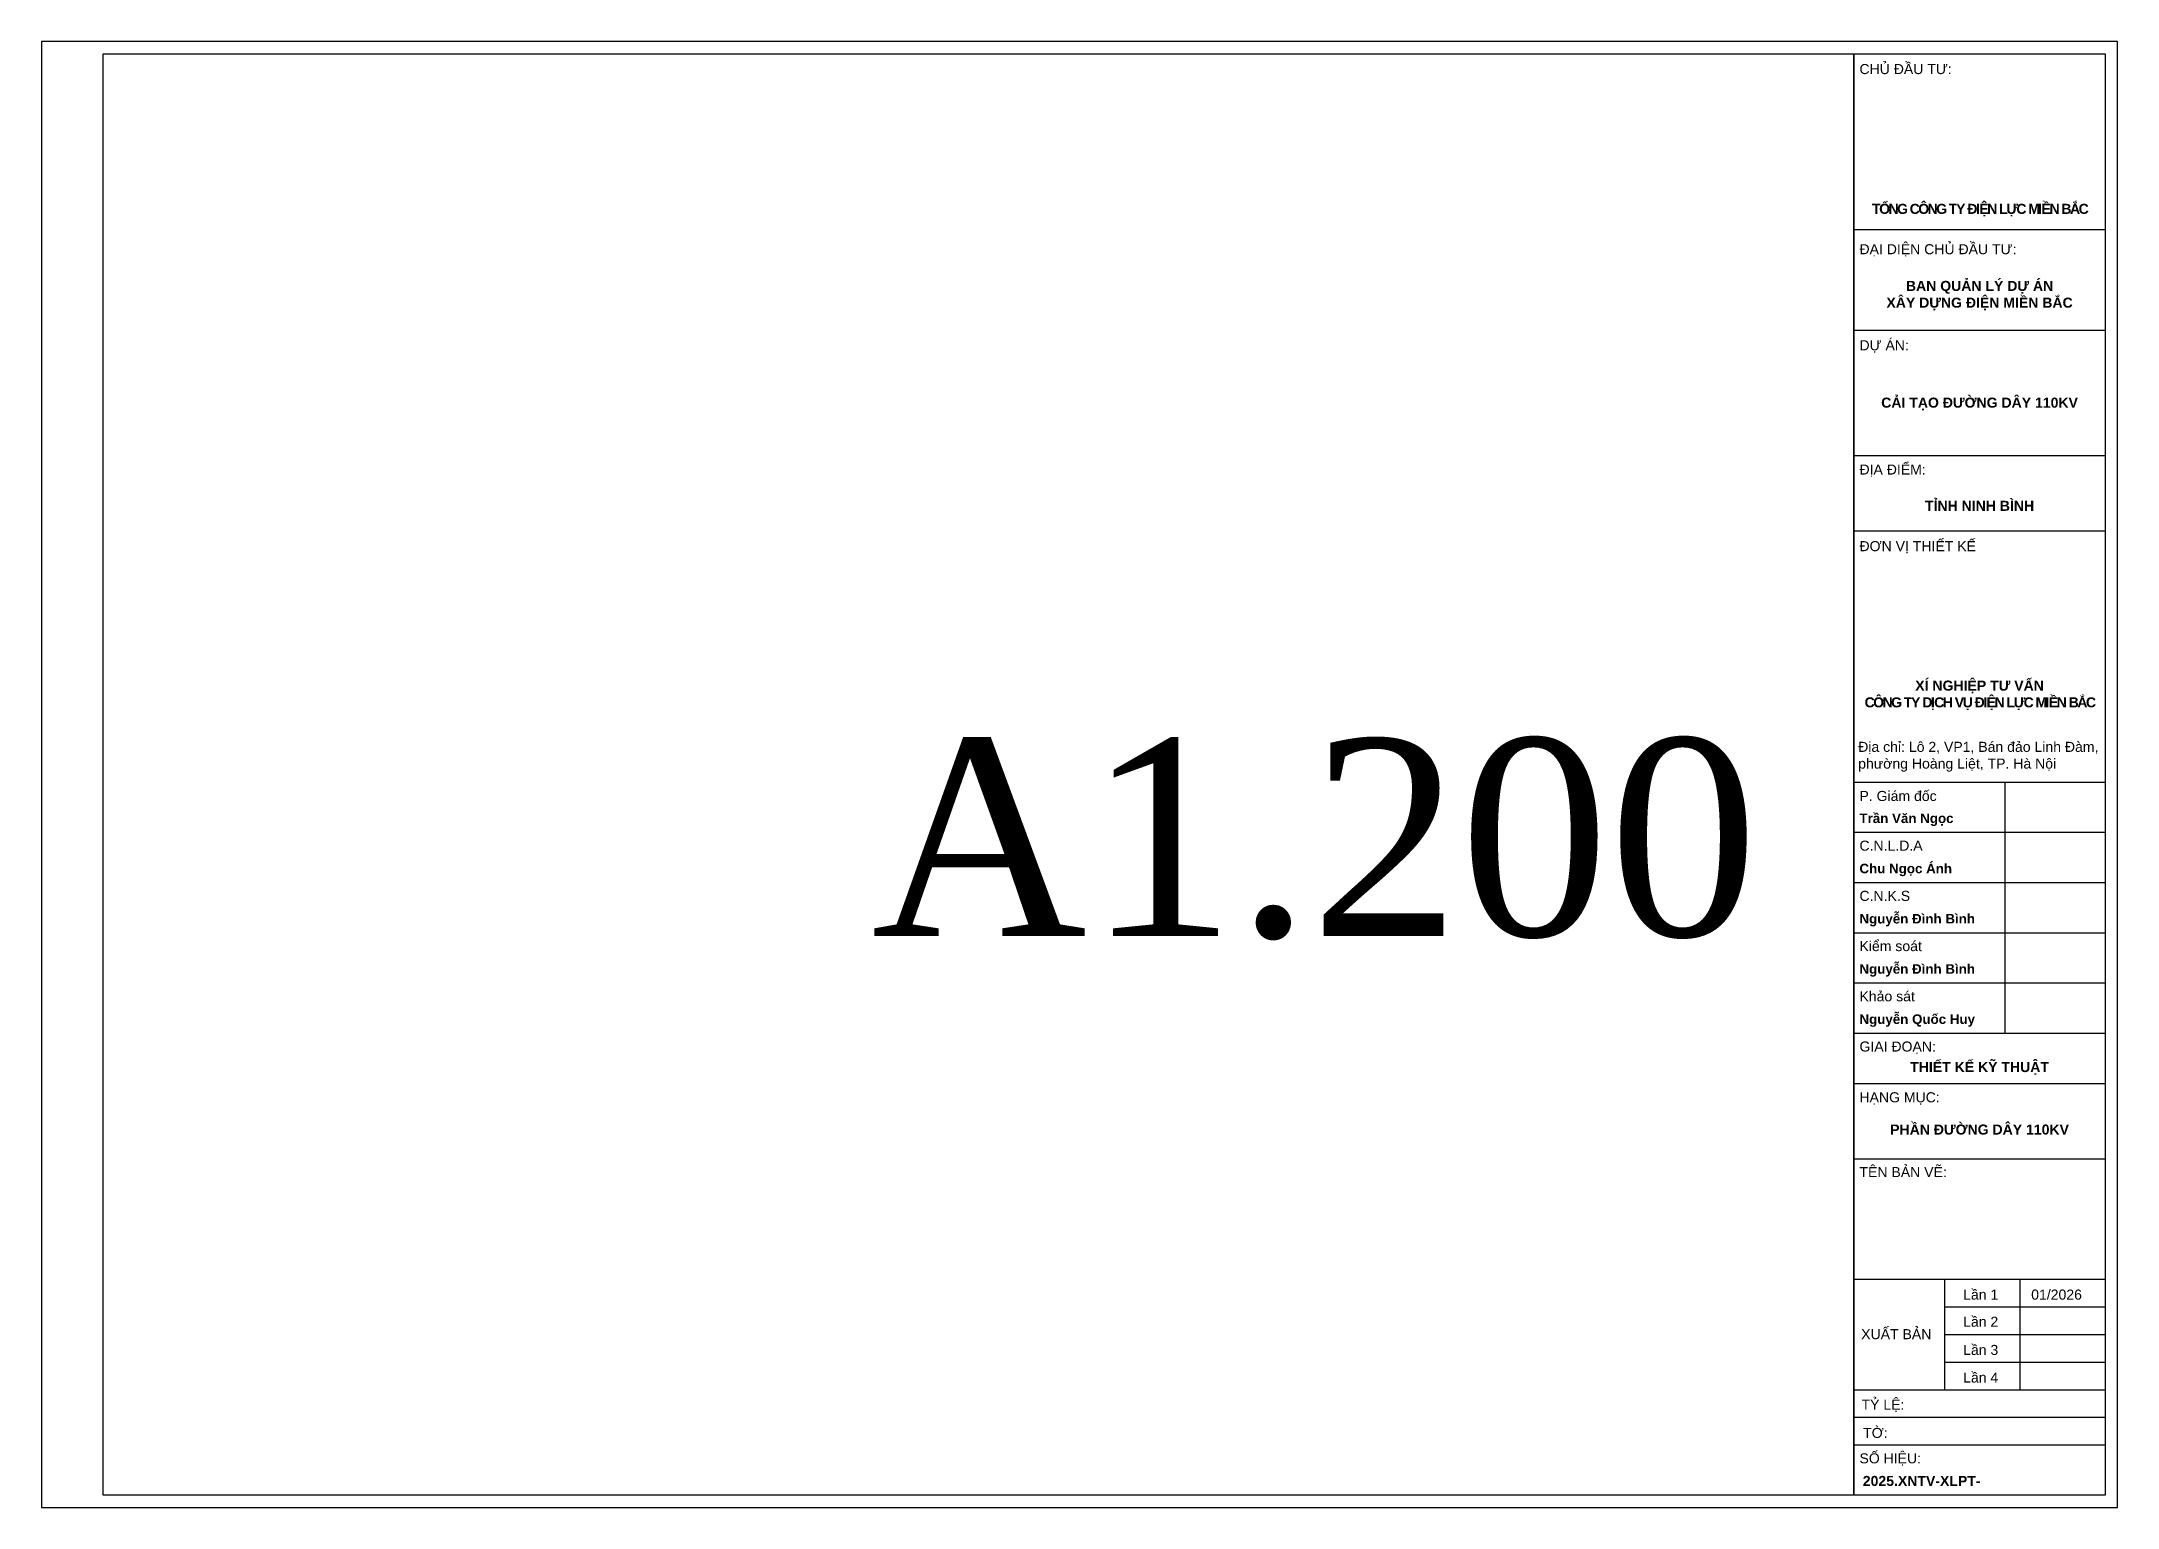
# Model space of a CAD drawing. Header units: feet. Extents: x 74374 to 92081, y 43964 to 65389.
# Drawn here: x 91666.7 to 91834.9, y 58014.7 to 58133.5 of the extents above; entities that cross this region are included whole.
import ezdxf
from ezdxf.enums import TextEntityAlignment as Align

# ---------------------------------------------------------------- set-up
doc = ezdxf.new("R2010")
doc.units = ezdxf.units.FT
doc.header["$MEASUREMENT"] = 0
for name, color, linetype in [('12-khung ten', 12, 'Continuous'), ('7-Text khung ten', 7, 'Continuous'), ('Khung', 7, 'Continuous'), ('KHUNG-TEN', 7, 'Continuous')]:
    doc.layers.add(name, color=color, linetype=linetype)
doc.styles.add('Arial-Bold', font='arialbd.ttf')
doc.styles.add('PEC_TIMENEW', font='times.ttf')
doc.styles.add('Style-Arial', font='arial.ttf')

msp = doc.modelspace()

# ---------------------------------------------------------------- texts
at = {"layer": '7-Text khung ten'}
for s, height, style, p in [('CHỦ ĐẦU TƯ:', 0.8139373, 'Style-Arial', (91813.96604, 58130.9008)), ('ĐẠI DIỆN CHỦ ĐẦU TƯ:', 0.8139373, 'Style-Arial', (91813.96604, 58116.30153)), ('DỰ ÁN:', 0.813937, 'Style-Arial', (91813.96604, 58108.51752)), ('ĐỊA ĐIỂM:', 0.813937, 'Style-Arial', (91813.96604, 58098.44668)), ('ĐƠN VỊ THIẾT KẾ', 0.8139373, 'Style-Arial', (91813.96604, 58092.23878)), ('P. Giám đốc', 0.8139373, 'Style-Arial', (91813.96604, 58071.99372)), ('Trần Văn Ngọc', 0.7732404, 'Arial-Bold', (91813.96604, 58070.20539)), ('C.N.L.D.A', 0.813937, 'Style-Arial', (91813.96604, 58067.96706)), ('Chu Ngọc Ánh', 0.7732404, 'Arial-Bold', (91813.96604, 58066.13571)), ('C.N.K.S', 0.813937, 'Style-Arial', (91813.96604, 58063.89738)), ('Nguyễn Đình Bình', 0.7732404, 'Arial-Bold', (91813.96604, 58062.06602)), ('Kiểm soát', 0.813937, 'Style-Arial', (91813.96604, 58059.82769)), ('Nguyễn Đình Bình', 0.7732404, 'Arial-Bold', (91813.96604, 58057.99633)), ('Khảo sát', 0.813937, 'Style-Arial', (91813.96604, 58055.75801)), ('Nguyễn Quốc Huy', 0.7732404, 'Arial-Bold', (91813.96604, 58053.92665)), ('GIAI ĐOẠN:', 0.813937, 'Style-Arial', (91813.96604, 58051.68832)), ('HẠNG MỤC:', 0.813937, 'Style-Arial', (91813.96604, 58047.5756)), ('TÊN BẢN VẼ:', 0.8139373, 'Style-Arial', (91813.96604, 58041.5141)), ('Lần 1', 0.813937, 'Style-Arial', (91822.36647, 58031.58593)), ('01/2026', 0.813937, 'Style-Arial', (91827.881, 58031.58593)), ('XUẤT BẢN', 0.813937, 'Style-Arial', (91814.10577, 58028.37982)), ('Lần 2', 0.813937, 'Style-Arial', (91822.36647, 58029.38962)), ('Lần 3', 0.813937, 'Style-Arial', (91822.36647, 58027.10224)), ('Lần 4', 0.813937, 'Style-Arial', (91822.36647, 58024.86391)), ('TỶ LỆ:', 0.813937, 'Style-Arial', (91814.13405, 58022.65978)), ('TỜ:', 0.813937, 'Style-Arial', (91814.26524, 58020.3767)), ('SỐ HIỆU:', 0.813937, 'Style-Arial', (91813.96604, 58018.31689)), ('2025.XNTV-XLPT-', 0.8139373, 'Arial-Bold', (91814.2352, 58016.48553))]:
    msp.add_text(s, height=height, dxfattribs=dict(at, style=style)).set_placement(p)
at = {"layer": '7-Text khung ten', "char_height": 0.8139373, "width": 20.3484321}
for s, insert, attachment_point, style in [('{\\fArial|b1|i0|c163|p34;\\T0.85;TỔNG CÔNG TY ĐIỆN LỰC MIỀN BẮC}', (91823.69684, 58119.87371), 5, 'Arial-Bold'), ('BAN QUẢN LÝ DỰ ÁN \\PXÂY DỰNG ĐIỆN MIỀN BẮC', (91823.69684, 58112.95028), 5, 'Arial-Bold'), ('CẢI TẠO ĐƯỜNG DÂY 110KV ', (91823.69684, 58104.16948), 5, 'Arial-Bold'), ('{\\fArial|b1|i0|c163|p34;TỈNH }NINH BÌNH', (91823.69684, 58095.91281), 5, 'Arial-Bold'), ('{\\fArial|b1|i0|c163|p34;XÍ NGHIỆP TƯ VẤN\\P\\T0.85;CÔNG TY DỊCH VỤ ĐIỆN LỰC MIỀN BẮC}', (91823.69684, 58080.5601), 5, 'Arial-Bold'), ('Địa chỉ: Lô 2, VP1, Bán đảo Linh Đàm, phường Hoàng Liệt, TP. Hà Nội', (91813.86289, 58076.78835), 1, 'Style-Arial'), ('THIẾT KẾ KỸ THUẬT', (91823.69684, 58050.32818), 5, 'Arial-Bold'), ('{\\fArial|b1|i0|c163|p34;PHẦN }ĐƯỜNG DÂY 110KV', (91823.69684, 58045.36252), 5, 'Arial-Bold')]:
    msp.add_mtext(s, dxfattribs=dict(at, insert=insert, attachment_point=attachment_point, style=style))
at = {"layer": 'Khung', "color": 3, "style": 'PEC_TIMENEW'}
msp.add_text('A1.200', height=16, dxfattribs=at).set_placement((91769.8344, 58069.04063), align=Align.MIDDLE_CENTER)

# ---------------------------------------------------------------- linework, layer by layer
for p, q in [((91813.52262, 58118.2964), (91833.87105, 58118.2964)), ((91813.52262, 58110.15703), (91833.87105, 58110.15703)), ((91813.52262, 58099.98281), (91833.87105, 58099.98281)), ((91813.52262, 58093.87828), (91833.87105, 58093.87828)), ((91825.73168, 58073.52985), (91825.73168, 58053.18142)), ((91813.52262, 58049.11173), (91833.87105, 58049.11173)), ((91813.52262, 58043.0072), (91833.87105, 58043.0072)), ((91813.52262, 58033.23995), (91833.87105, 58033.23995)), ((91820.84806, 58031.00163), (91833.87105, 58031.00163)), ((91820.84806, 58028.7633), (91833.87105, 58028.7633)), ((91820.84806, 58026.52497), (91833.87105, 58026.52497)), ((91813.52262, 58024.28664), (91833.87105, 58024.28664)), ((91813.52262, 58022.04832), (91833.87105, 58022.04832)), ((91813.52262, 58019.80999), (91833.87105, 58019.80999))]:
    msp.add_line(p, q)
for points in [[(91820.84806, 58033.23995), (91820.84806, 58024.28664)], [(91826.95259, 58033.23995), (91826.95259, 58024.28664)]]:
    msp.add_lwpolyline(points)
at = {"layer": '12-khung ten', "color": 7}
for points in [[(91671.67105, 58132.5403), (91833.87105, 58132.5403), (91833.87105, 58015.7403), (91671.67105, 58015.7403)], [(91671.67105, 58132.5403), (91813.52262, 58132.5403), (91813.52262, 58015.7403), (91671.67105, 58015.7403)], [(91813.52262, 58132.5403), (91833.87105, 58132.5403), (91833.87105, 58015.7403), (91813.52262, 58015.7403)]]:
    msp.add_lwpolyline(points, close=True, dxfattribs=at)
at = {"layer": 'DEFPOINTS', "color": 4}
msp.add_lwpolyline([(91666.67105, 58014.7403), (91834.87105, 58014.7403), (91834.87105, 58133.5403), (91666.67105, 58133.5403)], close=True, dxfattribs=at)
at = {"layer": 'DEFPOINTS'}
msp.add_lwpolyline([(91671.67105, 58132.5403), (91813.52262, 58132.5403), (91813.52262, 58015.7403), (91671.67105, 58015.7403)], close=True, dxfattribs=at)
at = {"layer": 'KHUNG-TEN', "color": 7}
for p, q in [((91813.52262, 58073.52985), (91833.87105, 58073.52985)), ((91813.52262, 58069.46016), (91833.87105, 58069.46016)), ((91813.52262, 58065.39048), (91833.87105, 58065.39048)), ((91813.52262, 58061.32079), (91833.87105, 58061.32079)), ((91813.52262, 58057.2511), (91833.87105, 58057.2511)), ((91813.52262, 58053.18142), (91833.87105, 58053.18142))]:
    msp.add_line(p, q, dxfattribs=at)

msp.set_redraw_order([(e.dxf.handle, doc.entitydb.next_handle()) for e in msp.query("TEXT MTEXT ATTDEF DIMENSION ARC_DIMENSION")])  # texts and dimensions are drawn at this point

doc.saveas('drawing.dxf')
